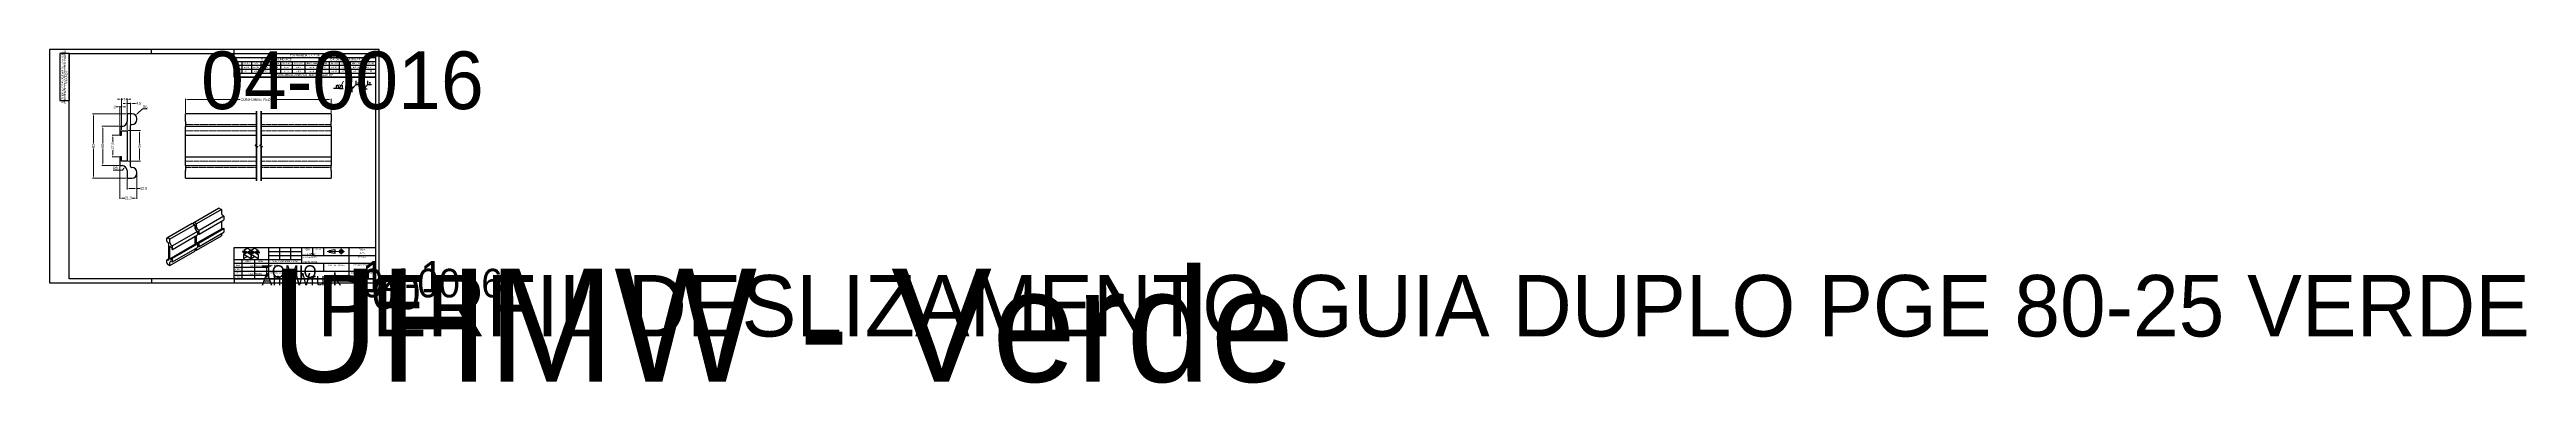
# Model space of a CAD drawing. Header units: millimetres. Extents: x 0 to 3154, y -128 to 297.
import ezdxf
from ezdxf.enums import TextEntityAlignment as Align

# ---------------------------------------------------------------- set-up
doc = ezdxf.new("R2018")
doc.units = ezdxf.units.MM
doc.linetypes.add('DASHED', pattern=[0.2067, 0.1654, -0.0413])
doc.layers.get('0').update_dxf_attribs({"lineweight": 25})
for name, color, linetype, lineweight in [('TMG - Bordas', 7, 'Continuous', 25), ('TMG - Oculta', 7, 'DASHED', 18), ('TMG - Simbolos', 7, 'Continuous', 25), ('TMG - Título', 7, 'Continuous', 25), ('TMG - Visível', 7, 'Continuous', 25)]:
    doc.layers.add(name, color=color, linetype=linetype, lineweight=lineweight)
for name, color, linetype, lineweight, true_color in [('TMG - Cota', 1, 'Continuous', 18, 0xff0000), ('TMG - Laranja', 7, 'Continuous', 9, 0xf49800), ('TMG - Linha de Centro', 5, 'Continuous', 18, 0x0000ff), ('TMG - Linha de Quebra', 5, 'Continuous', 50, 0x0000ff), ('TMG - Marrom', 7, 'Continuous', 9, 0x716f5f), ('TMG - Simbologia Usinagem', 5, 'Continuous', 18, 0x0000ff)]:
    doc.layers.add(name, color=color, linetype=linetype, lineweight=lineweight, true_color=true_color)
doc.styles.get("Standard").update_dxf_attribs({"font": 'technic_.ttf'})
doc.styles.add('TMG - Cota', font='technic_.ttf')
doc.styles.add('TMG - Tolerância', font='technic_.ttf')
doc.dimstyles.new('TMG - Cota', dxfattribs={"dimtxt": 3.4, "dimasz": 2.5, "dimexe": 1, "dimexo": 1, "dimgap": 0.8, "dimtad": 0, "dimrnd": 1e-08, "dimtxsty": 'TMG - Cota', "dimcen": 0.09, "dimdle": 10, "dimclrd": 256, "dimclre": 256, "dimclrt": 256, "dimadec": 0, "dimazin": 0, "dimtfac": 0.470588, "dimtmove": 0, "dimatfit": 3, "dimldrblk": 'Open-1', "dimfxl": 1, "dimtolj": 1, "dimtzin": 0, "dimlwd": -1, "dimlwe": -1, "dimarcsym": 0})

# ---------------------------------------------------------------- blocks, each defined once
blk = doc.blocks.new('Bordas BORDA A3')
at = {"layer": 'TMG - Bordas'}
for p, q in [((420, 297), (0, 297)), ((0, 297), (0, 0)), ((130, 292), (130, 297)), ((235, 292), (235, 297)), ((420, 0), (420, 297)), ((0, 0), (420, 0)), ((130, 5), (130, 0)), ((235, 5), (235, 0))]:
    blk.add_line(p, q, dxfattribs=at)
at = {"layer": 'TMG - Bordas', "lineweight": 30}
for p, q in [((25, 292), (415, 292)), ((25, 5), (25, 292)), ((25, 232), (25, 292)), ((235, 292), (415, 292)), ((415, 292), (415, 5)), ((415, 292), (415, 262)), ((415, 5), (25, 5))]:
    blk.add_line(p, q, dxfattribs=at)
at = {"layer": 'TMG - Bordas', "lineweight": 30, "flags": 104}
blk.add_attdef('STOCK_NUMBER', text='', height=4.5, dxfattribs=at).set_placement((192.9, 294.6), align=Align.TOP_CENTER)
at = {"layer": 'TMG - Bordas', "lineweight": 30, "flags": 1}
blk.add_attdef('FILENAME_AND_PATH', text='', height=1.7, rotation=90, dxfattribs=at).set_placement((22.8, 5), align=Align.TOP_CENTER)
blk = doc.blocks.new('Blocos de títulos LEGENDA TMG A4 A3')
at = {"layer": 'TMG - Bordas', "lineweight": 30}
blk.add_line((151.6, 80.5), (195.6, 80.5), dxfattribs=at)
at = {"layer": 'TMG - Laranja', "color": 30, "linetype": 'Continuous', "lineweight": 30, "true_color": 0xf49800}
for p, q in [((164, 92.4), (168.3, 94.8)), ((168.3, 94.8), (172.8, 92.2)), ((173.3, 92.3), (177.6, 94.8)), ((177.6, 94.8), (182.1, 92.2)), ((164, 92.4), (168.5, 89.8)), ((164, 87), (168.3, 89.5)), ((164, 87), (172.9, 81.8)), ((168.3, 89.5), (172.9, 86.8)), ((168.5, 89.8), (172.8, 92.2)), ((172.9, 86.8), (172.9, 81.8)), ((173.3, 92.3), (177.7, 89.7)), ((173.4, 87), (177.7, 89.5)), ((173.4, 87), (182.3, 81.8)), ((177.7, 89.7), (182.1, 92.2)), ((177.7, 89.5), (182.3, 86.8)), ((182.3, 86.8), (182.3, 81.8))]:
    blk.add_line(p, q, dxfattribs=at)
at = {"layer": 'TMG - Linha de Centro'}
for p, q in [((292.1, 90.5), (270.3, 90.5)), ((288.1, 94.5), (288.1, 86.5))]:
    blk.add_line(p, q, dxfattribs=at)
at = {"layer": 'TMG - Marrom', "color": 251, "linetype": 'Continuous', "lineweight": 30, "true_color": 0x716f5f}
for p, q in [((162.4, 90.6), (162.4, 90.1)), ((166.5, 90.6), (162.4, 90.6)), ((162.4, 90.1), (163.7, 90.1)), ((163.7, 90.1), (163.7, 88.8)), ((163.7, 88.8), (165.2, 88.8)), ((163.8, 86.7), (163.8, 81.7)), ((168.1, 84.3), (163.8, 86.7)), ((163.8, 81.7), (168.1, 84.3)), ((165.2, 88.8), (165.2, 90.1)), ((165.2, 90.1), (166.5, 90.1)), ((166.5, 90.1), (166.5, 90.6)), ((170.3, 88.8), (170.3, 90.6)), ((170.3, 90.6), (172.3, 90.6)), ((170.3, 88.8), (171.7, 88.8)), ((171.7, 88.8), (171.7, 89.9)), ((171.7, 89.9), (172.5, 88.8)), ((172.3, 90.6), (173, 89.5)), ((172.5, 88.8), (173.6, 88.8)), ((173, 89.5), (173.7, 90.6)), ((173.2, 86.7), (173.2, 81.7)), ((177.5, 84.3), (173.2, 86.7)), ((173.2, 81.7), (177.5, 84.3)), ((173.6, 88.8), (174.4, 89.9)), ((173.7, 90.6), (175.8, 90.6)), ((174.4, 89.9), (174.4, 88.8)), ((174.4, 88.8), (175.8, 88.8)), ((175.8, 88.8), (175.8, 90.6)), ((179.4, 89.9), (179.3, 89.8)), ((179.3, 89.8), (179.3, 89.7)), ((179.3, 89.7), (179.3, 89.5)), ((179.3, 89.5), (179.4, 89.4)), ((179.5, 90.1), (179.4, 89.9)), ((179.4, 89.4), (179.5, 89.3)), ((179.7, 90.2), (179.5, 90.1)), ((179.5, 89.3), (179.7, 89.1)), ((179.8, 90.3), (179.7, 90.2)), ((179.7, 89.1), (179.9, 89)), ((180, 90.4), (179.8, 90.3)), ((179.9, 89), (180, 89)), ((180.3, 90.5), (180, 90.4)), ((180, 89), (180.1, 88.9)), ((180.1, 88.9), (180.3, 88.9)), ((180.8, 90.6), (180.3, 90.5)), ((180.3, 88.9), (180.5, 88.8)), ((180.5, 88.8), (180.7, 88.8)), ((180.7, 89.7), (180.8, 89.8)), ((180.7, 89.6), (180.7, 89.7)), ((180.8, 89.5), (180.7, 89.6)), ((180.7, 88.8), (180.8, 88.8)), ((181.1, 90.6), (180.8, 90.6)), ((180.8, 89.9), (180.9, 90)), ((180.8, 89.8), (180.8, 89.9)), ((180.8, 89.4), (180.8, 89.5)), ((180.9, 89.4), (180.8, 89.4)), ((180.8, 88.8), (181.1, 88.7)), ((180.9, 90), (181, 90.1)), ((181, 89.3), (180.9, 89.4)), ((181, 90.1), (181.1, 90.1)), ((181.1, 89.3), (181, 89.3)), ((181.6, 90.6), (181.1, 90.6)), ((181.1, 90.1), (181.3, 90.2)), ((181.2, 89.2), (181.1, 89.3)), ((181.1, 88.7), (181.3, 88.7)), ((181.5, 89.2), (181.2, 89.2)), ((181.3, 90.2), (181.6, 90.2)), ((181.3, 88.7), (181.4, 88.7)), ((181.4, 88.7), (181.6, 88.7)), ((181.7, 89.1), (181.5, 89.2)), ((182, 90.6), (181.6, 90.6)), ((181.6, 90.2), (181.9, 90.2)), ((181.6, 88.7), (181.9, 88.7)), ((181.8, 89.1), (181.7, 89.1)), ((181.9, 89.1), (181.8, 89.1)), ((181.9, 90.2), (182, 90.2)), ((181.9, 89.7), (181.9, 89.4)), ((183.8, 89.7), (181.9, 89.7)), ((181.9, 89.4), (182.5, 89.4)), ((182.1, 89.2), (181.9, 89.1)), ((181.9, 88.7), (182.2, 88.8)), ((182.2, 90.6), (182, 90.6)), ((182, 90.2), (182.1, 90.1)), ((182.1, 90.1), (182.2, 90.1)), ((182.2, 89.2), (182.1, 89.2)), ((182.4, 90.6), (182.2, 90.6)), ((182.2, 90.1), (182.3, 90)), ((182.4, 89.2), (182.2, 89.2)), ((182.2, 88.8), (182.4, 88.8)), ((182.3, 90), (182.4, 89.9)), ((182.6, 90.6), (182.4, 90.6)), ((182.4, 89.9), (183.7, 89.9)), ((182.5, 89.4), (182.4, 89.3)), ((182.4, 89.3), (182.4, 89.2)), ((182.4, 88.8), (182.7, 88.9)), ((182.7, 90.5), (182.6, 90.6)), ((182.8, 90.5), (182.7, 90.5)), ((182.7, 88.9), (182.9, 88.9)), ((183, 90.5), (182.8, 90.5)), ((182.9, 88.9), (182.9, 88.8)), ((182.9, 88.8), (183.8, 88.8)), ((183, 90.4), (183, 90.5)), ((183.1, 90.4), (183, 90.4)), ((183.2, 90.4), (183.1, 90.4)), ((183.3, 90.3), (183.2, 90.4)), ((183.4, 90.3), (183.3, 90.3)), ((183.5, 90.2), (183.4, 90.3)), ((183.6, 90.1), (183.5, 90.2)), ((183.5, 90.2), (183.5, 90.2)), ((183.7, 90.1), (183.6, 90.1)), ((183.7, 90), (183.7, 90.1)), ((183.7, 89.9), (183.7, 90)), ((183.7, 90), (183.7, 90)), ((183.8, 88.8), (183.8, 89.7))]:
    blk.add_line(p, q, dxfattribs=at)
at = {"layer": 'TMG - Simbolos', "lineweight": 30}
for p, q in [((151.6, 95.5), (331.6, 95.5)), ((151.6, 55.5), (151.6, 95.5)), ((195.6, 95.5), (195.6, 55.5)), ((209.6, 95.5), (209.6, 80.5)), ((223.6, 95.5), (223.6, 80.5)), ((237.6, 95.5), (237.6, 80.5)), ((265.6, 95.5), (265.6, 85.5)), ((297.6, 95.5), (297.6, 55.5)), ((331.6, 95.5), (331.6, 55.5)), ((151.6, 75.5), (195.6, 75.5)), ((151.6, 70.5), (195.6, 70.5)), ((151.6, 65.5), (195.6, 65.5)), ((161.6, 80.5), (161.6, 55.5)), ((177.6, 80.5), (177.6, 55.5)), ((195.6, 90.5), (237.6, 90.5)), ((195.6, 80.5), (237.6, 80.5)), ((195.6, 75.5), (331.6, 75.5)), ((195.6, 65.5), (331.6, 65.5)), ((265.6, 75.5), (265.6, 65.5)), ((151.6, 60.5), (195.6, 60.5)), ((331.6, 55.5), (151.6, 55.5))]:
    blk.add_line(p, q, dxfattribs=at)
at = {"layer": 'TMG - Simbolos'}
for p, q in [((251.6, 95.5), (251.6, 85.5)), ((195.6, 85.5), (237.6, 85.5)), ((251.6, 85.5), (237.6, 85.5)), ((237.6, 80.5), (237.6, 75.5)), ((251.6, 85.5), (265.6, 85.5)), ((265.6, 85.5), (331.6, 85.5)), ((272.6, 91.8), (280.1, 93)), ((272.6, 89.3), (272.6, 91.8)), ((280.1, 88), (272.6, 89.3)), ((280.1, 93), (280.1, 88)), ((322.6, 65.5), (322.6, 55.5))]:
    blk.add_line(p, q, dxfattribs=at)
at = {"layer": 'TMG - Simbolos', "color": 7}
blk.add_line((331.6, 55.5), (336.6, 50.5), dxfattribs=at)
at = {"layer": 'TMG - Simbolos'}
for radius in [2.5, 1.25]:
    blk.add_circle((288.1, 90.5), radius, dxfattribs=at)
at = {"layer": 'TMG - Simbolos', "char_height": 1.8, "style": 'TMG - Tolerância'}
for s, insert, attachment_point in [('\\fTechnic|b0|i0;\\H1.8000;ÁREA', (258.6, 93.3), 5), ('\\fTechnic|b0|i0;\\H1.8000;VISTO', (156.6, 68), 5), ('\\fTechnic|b0|i0;\\H1.8000;DATA', (169.6, 78), 5), ('\\fTechnic|b0|i0;\\H1.8000;NOME', (186.6, 78), 5), ('\\fTechnic|b0|i0;\\H1.8000;DENOMINACAO', (197.1, 63), 4), ('\\fTechnic|b0|i0;\\H1.8000;NUMERO DA MODIFICACAO', (216.6, 78), 5), ('\\fTechnic|b0|i0;\\H1.8000;ACABAMENTO', (239.1, 83), 4), ('\\fTechnic|b0|i0;\\H1.8000;PESO', (244.6, 93), 5), ('\\fTechnic|b0|i0;\\H1.8000;COD. MAT. PRIMA', (281.6, 73), 5), ('\\fTechnic|b0|i0;\\H1.8000;NUM. DESENHO', (310.1, 63), 5), ('\\fTechnic|b0|i0;\\H1.8000;CODIGO ESTOQUE', (314.6, 73), 5), ('\\fTechnic|b0|i0;\\H1.8000;ESCALA', (314.6, 83), 5), ('\\fTechnic|b0|i0;\\H1.8000;FOLHA', (314.6, 93), 5), ('\\fTechnic|b0|i0;\\H1.8000;REV.', (327.1, 63), 5)]:
    blk.add_mtext(s, dxfattribs=dict(at, insert=insert, attachment_point=attachment_point))
at = {"layer": 'TMG - Simbolos', "style": 'TMG - Tolerância'}
for s, insert, char_height, width, attachment_point in [('\\fTechnic|b0|i0;\\H1.8000;PROJ', (156.6, 63), 1.8, 6.659, 5), ('\\fTechnic|b0|i0;\\H1.8000;DES', (156.6, 73), 1.8, 6.659, 5), ('\\fTechnic|b0|i0;\\H1.8000;MATERIAL', (197.1, 73), 1.8, 12.574, 4), ('\\fTechnic|b0|i0;\\H2.5000;1 / 1', (314.6, 88.6), 2.5, 40.009, 5), ('\\fTechnic|b0|i0;\\H1.8000;VISTO', (156.6, 58), 1.8, 7.058, 5), ('\\fTechnic|b0|i0;\\H2.5000;04-0016', (310.1, 58.6), 2.5, 41.511, 2)]:
    blk.add_mtext(s, dxfattribs=dict(at, insert=insert, char_height=char_height, width=width, attachment_point=attachment_point))
at = {"layer": 'TMG - Simbolos', "lineweight": 30, "flags": 104}
for tag, height, p in [('CHECKED_DATE', 1.8, (169.6, 73)), ('ENG_APPROVAL_DATE', 1.8, (169.6, 63)), ('PROJECT', 1.8, (186.6, 63)), ('DESIGNER', 1.8, (186.6, 73)), ('MATERIAL', 2.5, (197.6, 68.5)), ('RLM_3', 1.8, (202.6, 93)), ('RLM_2', 1.8, (202.6, 88)), ('RLM_1', 1.8, (202.6, 83)), ('MATERIAL', 2.5, (197.6, 68.5)), ('RLM_6', 1.8, (216.6, 93)), ('RLM_5', 1.8, (216.6, 88)), ('RLM_4', 1.8, (216.6, 83)), ('RLM_9', 1.8, (230.6, 93)), ('RLM_8', 1.8, (230.6, 88)), ('RLM_7', 1.8, (230.6, 83)), ('ACABAMENTO', 2.5, (239.6, 78.5)), ('APPEARANCE', 2.5, (239.6, 78.5)), ('MASS\\P2;', 2.5, (244.6, 88.5)), ('ÁREA', 2.5, (258.6, 88.5)), ('STOCK_NUMBER', 2.5, (314.6, 68.5)), ('Initial_View_Scale', 2.5, (314.6, 78.5)), ('DESCRIPTION', 2.5, (257.6, 60.5)), ('REVISION_NUMBER', 2.5, (327.1, 58.5))]:
    blk.add_attdef(tag, text='', height=height, dxfattribs=at).set_placement(p, align=Align.TOP_CENTER)
blk = doc.blocks.new('TMG.Rebarba')
at = {"layer": 'TMG - Simbolos'}
for p, q in [((-10.2, -2.7), (-4.8, 2.7)), ((-4.8, 2.7), (-4.8, 7.2)), ((-4.8, 2.7), (-0.3, 2.7)), ((-3.3, 4.9), (-1.8, 4.9)), ((4.8, -2.7), (10.2, 2.7)), ((4.8, 1.8), (4.8, -2.7)), ((10.2, 2.7), (10.2, 7.2)), ((10.2, 2.7), (14.7, 2.7)), ((11.7, 4.9), (13.2, 4.9)), ((12.4, 5.7), (12.4, 4.2)), ((-10.2, -2.7), (-14.7, -2.7)), ((-10.2, -2.7), (-8.7, -0.3)), ((-7.8, -1.2), (-10.2, -2.7)), ((-10.2, -2.7), (-10.2, -7.2)), ((-8.7, -0.3), (-7.8, -1.2)), ((4.8, -2.7), (6.3, -0.3)), ((7.2, -1.2), (4.8, -2.7)), ((4.8, -2.7), (9.3, -2.7)), ((6.3, -0.3), (7.2, -1.2))]:
    blk.add_line(p, q, dxfattribs=at)
blk = doc.blocks.new('Tolerâncias DIN 7168')
at = {"layer": 'TMG - Simbolos', "lineweight": 30}
for p, q in [((-180, -30), (-180, 0)), ((-180, -5), (0, -5)), ((-180, -10), (0, -10)), ((-180, -15), (0, -15)), ((-180, -20), (0, -20)), ((-180, -25), (0, -25)), ((-180, -30), (0, -30)), ((0, -30), (-180, -30)), ((-170, -10), (-170, -25)), ((-158, -10), (-158, -25)), ((-146, -10), (-146, -25)), ((-134, -10), (-134, -25)), ((-121, -10), (-121, -25)), ((-106, -10), (-106, -25)), ((-90, -10), (-90, -25)), ((-72, -5), (-72, -25)), ((-59, -10), (-59, -25)), ((-46, -10), (-46, -25)), ((-32, -10), (-32, -25)), ((-17, -10), (-17, -25))]:
    blk.add_line(p, q, dxfattribs=at)
at = {"layer": 'TMG - Simbolos'}
for p, q in [((-180, 0), (0, 0)), ((0, 0), (0, -30))]:
    blk.add_line(p, q, dxfattribs=at)
at = {"layer": 'TMG - Simbolos', "attachment_point": 5, "style": 'TMG - Tolerância'}
for s, insert, char_height in [('\\fTechnic|b0|i0;\\H1.7000;CHAP.', (-175, -22.5), 1.7), ('\\fTechnic|b0|i0;\\H1.7000;USIN.', (-175, -17.5), 1.7), ('\\fTechnic|b0|i0;\\H1.7000;0.5 À 3', (-164, -12.5), 1.7), ('\\fTechnic|b0|i0;\\H1.7000;± 0.05', (-164, -17.5), 1.7), ('\\fTechnic|b0|i0;\\H1.7000;± 0.1', (-164, -22.5), 1.7), ('\\fTechnic|b0|i0;\\H1.7000;± 0.05', (-152, -17.5), 1.7), ('\\fTechnic|b0|i0;\\H1.7000;3 À 6', (-152, -12.5), 1.7), ('\\fTechnic|b0|i0;\\H1.7000;± 0.1', (-152, -22.5), 1.7), ('\\fTechnic|b0|i0;\\H1.7000;6 À 30', (-140, -12.5), 1.7), ('\\fTechnic|b0|i0;\\H1.7000;± 0.1', (-140, -17.5), 1.7), ('\\fTechnic|b0|i0;\\H1.7000;± 0.2', (-140, -22.5), 1.7), ('\\fTechnic|b0|i0;\\H2.5000;DIMENSÕES LINEARES', (-126, -7.5), 2.5), ('\\fTechnic|b0|i0;\\H1.7000;30 À 120', (-127.5, -12.5), 1.7), ('\\fTechnic|b0|i0;\\H1.7000;± 0.15', (-127.5, -17.5), 1.7), ('\\fTechnic|b0|i0;\\H1.7000;± 0.3', (-127.5, -22.5), 1.7), ('\\fTechnic|b0|i0;\\H2.5000;PARA ANGULO NÃO COTADO, UTILIZAR 90°', (-90, -27.5), 2.5), ('\\fTechnic|b0|i0;\\H1.7000;120 À 400', (-113.5, -12.5), 1.7), ('\\fTechnic|b0|i0;\\H1.7000;± 0.2', (-113.5, -17.5), 1.7), ('\\fTechnic|b0|i0;\\H1.7000;± 0.5', (-113.5, -22.5), 1.7), ('\\fTechnic|b0|i0;\\H2.5000;TOLERÂNCIA DIN 7168', (-90, -2.5), 2.5), ('\\fTechnic|b0|i0;\\H1.7000;400 À 1000', (-98, -12.5), 1.7), ('\\fTechnic|b0|i0;\\H1.7000;± 0.3', (-98, -17.5), 1.7), ('\\fTechnic|b0|i0;\\H1.7000;± 0.8', (-98, -22.5), 1.7), ('\\fTechnic|b0|i0;\\H1.7000;1000 À 2000', (-81, -12.5), 1.7), ('\\fTechnic|b0|i0;\\H1.7000;± 0.5', (-81, -17.5), 1.7), ('\\fTechnic|b0|i0;\\H1.7000;± 1.2', (-81, -22.5), 1.7), ("\\fTechnic|b0|i0;\\H1.7000;± 1° 30'", (-65.5, -22.5), 1.7), ('\\fTechnic|b0|i0;\\H1.7000;ATÉ 10', (-65.5, -12.5), 1.7), ('\\fTechnic|b0|i0;\\H1.7000;± 1°\\fTechnic|b0|i0;\\H1.6000;\\P', (-65.5, -17.8), 1.7), ("\\fTechnic|b0|i0;\\H1.7000;± 0° 30'\\fTechnic|b0|i0;\\H1.6000;\\P", (-52.5, -17.8), 1.7), ("\\fTechnic|b0|i0;\\H1.7000;± 0° 50'\\fTechnic|b0|i0;\\H1.6000;\\P", (-52.5, -22.8), 1.7), ('\\fTechnic|b0|i0;\\H1.7000;10 À 50', (-52.5, -12.5), 1.7), ('\\fTechnic|b0|i0;\\H2.5000;DIMENSÕES ANGULARES', (-36, -7.5), 2.5), ('\\fTechnic|b0|i0;\\H1.7000;50 À 120', (-39, -12.5), 1.7), ("\\fTechnic|b0|i0;\\H1.7000;± 0° 20'\\fTechnic|b0|i0;\\H1.6000;\\P", (-39, -17.8), 1.7), ("\\fTechnic|b0|i0;\\H1.7000;± 0° 25'", (-39, -22.5), 1.7), ('\\fTechnic|b0|i0;\\H1.7000;120 À 400', (-24.5, -12.5), 1.7), ("\\fTechnic|b0|i0;\\H1.7000;± 0° 10'", (-24.5, -17.5), 1.7), ("\\fTechnic|b0|i0;\\H1.7000;± 0° 15'\\fTechnic|b0|i0;\\H1.6000;\\P", (-24.5, -22.8), 1.7), ('\\fTechnic|b0|i0;\\H1.7000;ACIMA 400', (-8.5, -12.5), 1.7), ("\\fTechnic|b0|i0;\\H1.7000;± 0° 10'", (-8.5, -22.5), 1.7), ("\\fTechnic|b0|i0;\\H1.7000;± 0° 5'", (-8.5, -17.5), 1.7)]:
    blk.add_mtext(s, dxfattribs=dict(at, insert=insert, char_height=char_height))
blk = doc.blocks.new('TMG.Propriedade')
at = {"layer": 'TMG - Simbolos', "lineweight": 30}
for p, q in [((-12, 0), (-12, -60)), ((0, 0), (-12, 0)), ((-12, -60), (0, -60))]:
    blk.add_line(p, q, dxfattribs=at)
at = {"layer": 'TMG - Simbolos'}
blk.add_line((0, 0), (0, -60), dxfattribs=at)
at = {"layer": 'TMG - Simbolos', "insert": (-5.5, -30), "char_height": 1.7, "width": 58.807, "attachment_point": 5, "rotation": 90, "line_spacing_factor": 0.645397, "style": 'TMG - Tolerância'}
blk.add_mtext('\\fTechnic|b0|i0;\\H1.7000;ESTE DESENHO É DE PROPRIEDADE EXCLUSIVA DA TMG BRASIL AUTOMAÇÃO LTDA\\fTechnic|b0|i0;\\H1.7000;, NÃO PODENDO SER COPIADO, REPRODUZIDO OU REPASSADO À TERCEIROS, SEM NOSSA AUTORIZAÇÃO.\\fTechnic|b0|i0;\\H1.6000;\\P', dxfattribs=at)
blk = doc.blocks.new('(U.P.)')
at = {"layer": 'TMG - Simbologia Usinagem', "lineweight": 18}
for p, q in [((7.5, 0), (4.8, 4.8)), ((13, 9.5), (7.5, 0))]:
    blk.add_line(p, q, dxfattribs=at)
at = {"layer": 'TMG - Simbologia Usinagem'}
blk.add_circle((7.5, 3.2), 1.59, dxfattribs=at)
at = {"layer": 'TMG - Título'}
for q in [(0, 0), (12.5, 0)]:
    blk.add_line((7.5, 0), q, dxfattribs=at)
for start, end in [(151.9454, 208.0546), (331.9454, 28.0546)]:
    blk.add_arc((7.5, 2.4), 4, start, end, dxfattribs=at)
blk = doc.blocks.new('*D26')
at = {"layer": 'Defpoints', "color": 0, "transparency": 16777216}
for p in [(89.7, 199.3), (67.7, 149.3), (89.7, 149.3)]:
    blk.add_point(p, dxfattribs=at)
at = {"layer": 'TMG - Cota', "transparency": 16777216}
for p, q in [((88.7, 199.3), (66.7, 199.3)), ((67.7, 196.8), (67.7, 177.5)), ((67.7, 151.8), (67.7, 171)), ((88.7, 149.3), (66.7, 149.3))]:
    blk.add_line(p, q, dxfattribs=at)
for points in [[(67.3, 196.8), (68.1, 196.8), (67.7, 199.3)], [(67.3, 151.8), (68.1, 151.8), (67.7, 149.3)]]:
    blk.add_solid(points, dxfattribs=at)
at = {"layer": 'TMG - Cota', "transparency": 16777216, "insert": (65.9, 174.3), "char_height": 3.4, "attachment_point": 2, "rotation": 90, "style": 'TMG - Cota'}
blk.add_mtext('\\A1;50', dxfattribs=at)
blk = doc.blocks.new('Open-1')
at = {"color": 0}
for p, q in [((0, 0), (-1, 0.25)), ((-1, 0), (0, 0)), ((-1, -0.25), (0, 0))]:
    blk.add_line(p, q, dxfattribs=at)
blk = doc.blocks.new('*D27')
at = {"layer": 'Defpoints', "color": 0, "transparency": 16777216}
for p in [(80.6, 160.5), (89.7, 188), (89.7, 160.5)]:
    blk.add_point(p, dxfattribs=at)
at = {"layer": 'TMG - Cota', "transparency": 16777216}
for p, q in [((88.7, 188), (79.6, 188)), ((88.7, 160.5), (79.6, 160.5)), ((80.6, 185.5), (80.6, 179.5)), ((80.6, 163), (80.6, 169))]:
    blk.add_line(p, q, dxfattribs=at)
for points in [[(80.2, 185.5), (81, 185.5), (80.6, 188)], [(80.2, 163), (81, 163), (80.6, 160.5)]]:
    blk.add_solid(points, dxfattribs=at)
at = {"layer": 'TMG - Cota', "transparency": 16777216, "insert": (78.6, 174.3), "char_height": 3.4, "attachment_point": 2, "rotation": 90, "style": 'TMG - Cota'}
blk.add_mtext('\\A1;27,5', dxfattribs=at)
blk = doc.blocks.new('*D28')
at = {"layer": 'Defpoints', "color": 0, "transparency": 16777216}
for p in [(98.7, 193.8), (98.7, 154.8), (114.7, 154.8)]:
    blk.add_point(p, dxfattribs=at)
at = {"layer": 'TMG - Cota', "transparency": 16777216}
for p, q in [((99.7, 193.8), (115.7, 193.8)), ((114.7, 191.3), (114.7, 177.6)), ((114.7, 157.3), (114.7, 170.9)), ((99.7, 154.8), (115.7, 154.8))]:
    blk.add_line(p, q, dxfattribs=at)
for points in [[(114.3, 191.3), (115.1, 191.3), (114.7, 193.8)], [(114.3, 157.3), (115.1, 157.3), (114.7, 154.8)]]:
    blk.add_solid(points, dxfattribs=at)
at = {"layer": 'TMG - Cota', "transparency": 16777216, "insert": (112.9, 174.3), "char_height": 3.4, "attachment_point": 2, "rotation": 90, "style": 'TMG - Cota'}
blk.add_mtext('\\A1;39', dxfattribs=at)
blk = doc.blocks.new('*D29')
at = {"layer": 'Defpoints', "color": 0, "transparency": 16777216}
for p in [(98.7, 215.3), (55.9, 133.3), (98.7, 133.3)]:
    blk.add_point(p, dxfattribs=at)
at = {"layer": 'TMG - Cota', "transparency": 16777216}
for p, q in [((97.7, 215.3), (54.9, 215.3)), ((55.9, 212.8), (55.9, 177.4)), ((55.9, 135.8), (55.9, 171.1)), ((97.7, 133.3), (54.9, 133.3))]:
    blk.add_line(p, q, dxfattribs=at)
for points in [[(55.4, 212.8), (56.3, 212.8), (55.9, 215.3)], [(55.4, 135.8), (56.3, 135.8), (55.9, 133.3)]]:
    blk.add_solid(points, dxfattribs=at)
at = {"layer": 'TMG - Cota', "transparency": 16777216, "insert": (54.1, 174.3), "char_height": 3.4, "attachment_point": 2, "rotation": 90, "style": 'TMG - Cota'}
blk.add_mtext('\\A1;82', dxfattribs=at)
blk = doc.blocks.new('*D30')
at = {"layer": 'Defpoints', "color": 0, "transparency": 16777216}
for p in [(91.7, 224.1), (89.7, 199.3), (91.7, 193.8)]:
    blk.add_point(p, dxfattribs=at)
at = {"layer": 'TMG - Cota', "transparency": 16777216}
for p, q in [((87.2, 224.1), (84.6, 224.1)), ((89.7, 200.3), (89.7, 225.1)), ((91.7, 224.1), (89.7, 224.1)), ((91.7, 194.8), (91.7, 225.1)), ((94.2, 224.1), (96.7, 224.1))]:
    blk.add_line(p, q, dxfattribs=at)
for points in [[(87.2, 224.5), (87.2, 223.7), (89.7, 224.1)], [(94.2, 224.5), (94.2, 223.7), (91.7, 224.1)]]:
    blk.add_solid(points, dxfattribs=at)
at = {"layer": 'TMG - Cota', "transparency": 16777216, "insert": (82.8, 225.8), "char_height": 3.4, "attachment_point": 2, "style": 'TMG - Cota'}
blk.add_mtext('\\A1;2', dxfattribs=at)
blk = doc.blocks.new('*D31')
at = {"layer": 'Defpoints', "color": 0, "transparency": 16777216}
for p in [(98.7, 233.8), (91.7, 193.8), (98.7, 193.8)]:
    blk.add_point(p, dxfattribs=at)
at = {"layer": 'TMG - Cota', "transparency": 16777216}
for p, q in [((89.2, 233.8), (86.7, 233.8)), ((91.7, 194.8), (91.7, 234.8)), ((91.7, 233.8), (93.4, 233.8)), ((98.7, 233.8), (97, 233.8)), ((98.7, 194.8), (98.7, 234.8)), ((101.2, 233.8), (103.7, 233.8))]:
    blk.add_line(p, q, dxfattribs=at)
for points in [[(89.2, 234.2), (89.2, 233.4), (91.7, 233.8)], [(101.2, 234.2), (101.2, 233.4), (98.7, 233.8)]]:
    blk.add_solid(points, dxfattribs=at)
at = {"layer": 'TMG - Cota', "transparency": 16777216, "insert": (95.2, 235.5), "char_height": 3.4, "attachment_point": 2, "style": 'TMG - Cota'}
blk.add_mtext('\\A1;7', dxfattribs=at)
blk = doc.blocks.new('*D32')
at = {"layer": 'Defpoints', "color": 0, "transparency": 16777216}
for p in [(103.2, 228.3), (98.7, 193.8), (103.2, 200.3)]:
    blk.add_point(p, dxfattribs=at)
at = {"layer": 'TMG - Cota', "transparency": 16777216}
for p, q in [((96.2, 228.3), (93.7, 228.3)), ((98.7, 194.8), (98.7, 229.3)), ((98.7, 228.3), (103.2, 228.3)), ((103.2, 201.3), (103.2, 229.3)), ((105.7, 228.3), (109.3, 228.3))]:
    blk.add_line(p, q, dxfattribs=at)
for points in [[(96.2, 228.7), (96.2, 227.9), (98.7, 228.3)], [(105.7, 228.7), (105.7, 227.9), (103.2, 228.3)]]:
    blk.add_solid(points, dxfattribs=at)
at = {"layer": 'TMG - Cota', "transparency": 16777216, "insert": (113.4, 230.3), "char_height": 3.4, "attachment_point": 2, "style": 'TMG - Cota'}
blk.add_mtext('\\A1;4,5', dxfattribs=at)
blk = doc.blocks.new('*D33')
at = {"layer": 'Defpoints', "color": 0, "transparency": 16777216}
for p in [(105.2, 209.3), (109.6, 213.4)]:
    blk.add_point(p, dxfattribs=at)
at = {"layer": 'TMG - Cota', "transparency": 16777216}
for p, q in [((118.2, 221.4), (111.4, 215.1)), ((124.3, 221.4), (118.2, 221.4))]:
    blk.add_line(p, q, dxfattribs=at)
blk.add_solid([(111.1, 215.4), (111.7, 214.8), (109.6, 213.4)], dxfattribs=at)
at = {"layer": 'TMG - Cota', "transparency": 16777216, "insert": (121.7, 225.7), "char_height": 3.4, "attachment_point": 2, "style": 'TMG - Cota'}
blk.add_mtext('\\A1;R6', dxfattribs=at)
blk = doc.blocks.new('*D34')
at = {"layer": 'Defpoints', "color": 0, "transparency": 16777216}
for p in [(92.7, 143.3), (96.3, 148.1)]:
    blk.add_point(p, dxfattribs=at)
at = {"layer": 'TMG - Cota', "transparency": 16777216}
for p, q in [((81.1, 143.7), (93, 143.7)), ((93, 143.7), (94.8, 146.1))]:
    blk.add_line(p, q, dxfattribs=at)
blk.add_solid([(94.5, 146.3), (95.1, 145.8), (96.3, 148.1)], dxfattribs=at)
at = {"layer": 'TMG - Cota', "transparency": 16777216, "insert": (83.7, 148), "char_height": 3.4, "attachment_point": 2, "style": 'TMG - Cota'}
blk.add_mtext('\\A1;R6', dxfattribs=at)
blk = doc.blocks.new('*D35')
at = {"layer": 'Defpoints', "color": 0, "transparency": 16777216}
for p in [(98.7, 133.3), (111.2, 139.3), (98.7, 120.1)]:
    blk.add_point(p, dxfattribs=at)
at = {"layer": 'TMG - Cota', "transparency": 16777216}
for p, q in [((98.7, 132.3), (98.7, 119.1)), ((111.2, 138.3), (111.2, 119.1)), ((101.2, 120.1), (108.7, 120.1)), ((111.2, 120.1), (115.3, 120.1))]:
    blk.add_line(p, q, dxfattribs=at)
for points in [[(101.2, 120.5), (101.2, 119.6), (98.7, 120.1)], [(108.7, 120.5), (108.7, 119.6), (111.2, 120.1)]]:
    blk.add_solid(points, dxfattribs=at)
at = {"layer": 'TMG - Cota', "transparency": 16777216, "insert": (119.8, 122.1), "char_height": 3.4, "attachment_point": 2, "style": 'TMG - Cota'}
blk.add_mtext('\\A1;12,5', dxfattribs=at)
blk = doc.blocks.new('*D36')
at = {"layer": 'Defpoints', "color": 0, "transparency": 16777216}
for p in [(173, 233.3), (173, 215.3), (358.5, 215.3)]:
    blk.add_point(p, dxfattribs=at)
at = {"layer": 'TMG - Cota', "transparency": 16777216}
for p, q in [((173, 216.3), (173, 234.3)), ((175.5, 233.3), (242.5, 233.3)), ((356, 233.3), (289, 233.3)), ((358.5, 216.3), (358.5, 234.3))]:
    blk.add_line(p, q, dxfattribs=at)
for points in [[(175.5, 233.7), (175.5, 232.9), (173, 233.3)], [(356, 233.7), (356, 232.9), (358.5, 233.3)]]:
    blk.add_solid(points, dxfattribs=at)
at = {"layer": 'TMG - Cota', "transparency": 16777216, "insert": (265.8, 235.1), "char_height": 3.4, "attachment_point": 2, "style": 'TMG - Cota'}
blk.add_mtext('\\A1; \\fTechnic|b0|i0;\\H3.4000;CONFORME PEDIDO', dxfattribs=at)
blk = doc.blocks.new('*D37')
at = {"layer": 'Defpoints', "color": 0, "transparency": 16777216}
for p in [(89.7, 149.3), (111.2, 139.3), (89.7, 107.9)]:
    blk.add_point(p, dxfattribs=at)
at = {"layer": 'TMG - Cota', "transparency": 16777216}
for p, q in [((89.7, 148.3), (89.7, 106.9)), ((111.2, 138.3), (111.2, 106.9)), ((92.2, 107.9), (95.8, 107.9)), ((108.7, 107.9), (105.1, 107.9))]:
    blk.add_line(p, q, dxfattribs=at)
for points in [[(92.2, 108.4), (92.2, 107.5), (89.7, 107.9)], [(108.7, 108.4), (108.7, 107.5), (111.2, 107.9)]]:
    blk.add_solid(points, dxfattribs=at)
at = {"layer": 'TMG - Cota', "transparency": 16777216, "insert": (100.4, 109.9), "char_height": 3.4, "attachment_point": 2, "style": 'TMG - Cota'}
blk.add_mtext('\\A1;21,5', dxfattribs=at)

msp = doc.modelspace()

# ---------------------------------------------------------------- linework, layer by layer
at = {"layer": 'TMG - Linha de Quebra', "flags": 128}
for points in [[(263.47512, 130.09297), (263.47512, 173.00002), (264.97512, 173.40195), (261.97512, 175.134), (263.47512, 175.53592), (263.47512, 218.44297)], [(269.47512, 130.09297), (269.47512, 173.00002), (270.97512, 173.40195), (267.97512, 175.134), (269.47512, 175.53592), (269.47512, 218.44297)]]:
    msp.add_lwpolyline(points, dxfattribs=at)
at = {"layer": 'TMG - Oculta', "ltscale": 12.871565}
for p, q in [((173.01633, 201.76797), (263.47512, 201.76797)), ((173.01633, 193.76797), (263.47512, 193.76797)), ((173.01633, 154.76797), (263.47512, 154.76797)), ((263.47512, 146.76797), (173.01633, 146.76797))]:
    msp.add_line(p, q, dxfattribs=at)
at = {"layer": 'TMG - Oculta', "ltscale": 13.05318}
for p, q in [((269.47512, 201.76797), (358.51216, 201.76797)), ((269.47512, 193.76797), (358.51216, 193.76797)), ((269.47512, 154.76797), (358.51216, 154.76797)), ((358.51216, 146.76797), (269.47512, 146.76797))]:
    msp.add_line(p, q, dxfattribs=at)
at = {"layer": 'TMG - Visível'}
for p, q in [((92.674, 199.26797), (89.674, 199.26797)), ((89.674, 199.26797), (89.674, 188.01797)), ((91.674, 193.76797), (98.674, 193.76797)), ((91.674, 188.01797), (91.674, 193.76797)), ((98.674, 215.26797), (98.674, 205.26797)), ((105.174, 215.26797), (98.674, 215.26797)), ((98.674, 193.76797), (98.674, 154.76797)), ((103.174, 148.26797), (103.174, 200.26797)), ((104.674, 201.76797), (105.174, 201.76797)), ((111.174, 207.76797), (111.174, 209.26797)), ((173.01633, 205.26797), (173.01633, 215.26797)), ((263.47512, 215.26797), (173.01633, 215.26797)), ((173.01633, 205.26797), (173.01633, 199.26797)), ((173.01633, 188.01797), (173.01633, 199.26797)), ((263.47512, 199.26797), (173.01633, 199.26797)), ((358.51216, 215.26797), (269.47512, 215.26797)), ((358.51216, 199.26797), (269.47512, 199.26797)), ((358.51216, 215.26797), (358.51216, 205.26797)), ((358.51216, 199.26797), (358.51216, 205.26797)), ((358.51216, 199.26797), (358.51216, 188.01797)), ((89.674, 188.01797), (91.674, 188.01797)), ((89.674, 160.51797), (89.674, 149.26797)), ((91.674, 160.51797), (89.674, 160.51797)), ((91.674, 154.76797), (91.674, 160.51797)), ((173.01633, 160.51797), (173.01633, 188.01797)), ((173.01633, 188.01797), (263.47512, 188.01797)), ((173.01633, 149.26797), (173.01633, 160.51797)), ((173.01633, 160.51797), (263.47512, 160.51797)), ((269.47512, 188.01797), (358.51216, 188.01797)), ((269.47512, 160.51797), (358.51216, 160.51797)), ((358.51216, 188.01797), (358.51216, 160.51797)), ((358.51216, 160.51797), (358.51216, 149.26797)), ((89.674, 149.26797), (92.674, 149.26797)), ((98.674, 154.76797), (91.674, 154.76797)), ((98.674, 143.26797), (98.674, 133.26797)), ((98.674, 133.26797), (105.174, 133.26797)), ((105.174, 146.76797), (104.674, 146.76797)), ((111.174, 139.26797), (111.174, 140.76797)), ((173.01633, 149.26797), (263.47512, 149.26797)), ((173.01633, 149.26797), (173.01633, 143.26797)), ((173.01633, 133.26797), (173.01633, 143.26797)), ((173.01633, 133.26797), (263.47512, 133.26797)), ((269.47512, 149.26797), (358.51216, 149.26797)), ((269.47512, 133.26797), (358.51216, 133.26797)), ((358.51216, 143.26797), (358.51216, 149.26797)), ((358.51216, 143.26797), (358.51216, 133.26797)), ((215.0504, 94.82398), (183.57105, 76.64937)), ((216.5504, 94.6754), (218.8485, 93.34859)), ((181.44973, 75.42463), (149.46772, 56.95981)), ((185.24783, 73.94924), (153.26582, 55.48441)), ((188.42981, 65.58015), (156.4478, 47.11532)), ((182.94973, 75.27604), (185.24783, 73.94924)), ((187.36915, 75.17398), (185.07105, 76.50079)), ((185.24783, 73.94924), (185.24783, 69.86675)), ((185.77816, 69.96882), (185.77816, 67.94038)), ((218.8485, 93.34859), (187.36915, 75.17398)), ((187.36915, 71.0915), (187.36915, 75.17398)), ((187.36915, 50.47496), (218.8485, 68.64957)), ((187.36915, 66.19252), (187.36915, 66.39664)), ((187.36915, 66.39664), (189.84402, 64.96777)), ((187.36915, 66.19252), (188.42981, 65.58015)), ((188.42981, 65.58015), (188.42981, 60.98735)), ((190.55113, 66.80489), (189.49047, 67.41726)), ((189.84402, 51.39352), (221.32337, 69.56813)), ((189.84402, 64.96777), (189.84402, 62.62035)), ((222.03048, 84.9795), (190.55113, 66.80489)), ((190.55113, 62.2121), (222.03048, 80.38671)), ((190.55113, 50.98527), (222.03048, 69.15988)), ((190.55113, 62.2121), (190.55113, 66.80489)), ((190.55113, 46.39248), (222.03048, 64.56709)), ((218.8485, 93.34859), (218.8485, 89.26611)), ((218.8485, 78.54959), (218.8485, 68.64957)), ((218.8485, 68.64957), (219.29044, 68.39441)), ((220.96982, 85.59187), (222.03048, 84.9795)), ((221.32337, 69.56813), (222.03048, 69.15988)), ((222.03048, 84.9795), (222.03048, 80.38671)), ((222.03048, 69.15988), (222.03048, 64.56709)), ((148.8464, 55.58648), (148.8464, 54.9741)), ((153.26582, 55.48441), (150.96772, 56.81122)), ((150.96772, 51.29987), (151.1445, 51.19781)), ((151.67483, 50.27925), (151.67483, 29.05034)), ((153.26582, 51.40193), (153.26582, 55.48441)), ((153.26582, 30.78539), (185.24783, 49.25021)), ((153.26582, 30.78539), (153.26582, 46.70708)), ((153.26582, 46.70708), (155.74069, 45.27821)), ((153.26582, 22.00805), (185.24783, 40.47288)), ((156.4478, 47.11532), (155.38714, 47.7277)), ((155.74069, 31.70395), (187.7227, 50.16877)), ((155.74069, 45.27821), (155.74069, 42.93078)), ((155.74069, 42.93078), (156.4478, 42.52253)), ((156.4478, 31.2957), (155.74069, 31.70395)), ((155.74069, 31.70395), (155.74069, 29.35652)), ((156.4478, 42.52253), (188.42981, 60.98735)), ((156.4478, 31.2957), (188.42981, 49.76052)), ((156.4478, 42.52253), (156.4478, 47.11532)), ((156.4478, 26.70291), (188.42981, 45.16773)), ((185.24783, 59.15024), (185.24783, 49.25021)), ((185.77816, 49.95864), (185.24783, 49.65245)), ((185.24783, 49.25021), (185.68977, 48.99506)), ((185.24783, 43.33061), (185.24783, 40.47288)), ((185.24783, 42.92237), (187.36915, 41.69762)), ((185.77816, 59.45642), (185.77816, 49.04609)), ((187.36915, 50.47496), (187.36915, 60.37498)), ((187.36915, 41.69762), (218.8485, 59.87223)), ((189.84402, 49.04609), (187.36915, 50.47496)), ((187.36915, 41.69762), (187.36915, 44.55536)), ((187.7227, 50.16877), (188.42981, 49.76052)), ((188.42981, 49.76052), (188.42981, 45.16773)), ((189.49047, 47.00485), (190.55113, 46.39248)), ((189.84402, 62.62035), (190.55113, 62.2121)), ((190.55113, 50.98527), (189.84402, 51.39352)), ((189.84402, 51.39352), (189.84402, 49.04609)), ((190.55113, 46.39248), (190.55113, 50.98527)), ((218.8485, 62.72997), (218.8485, 59.87223)), ((148.8464, 27.62147), (148.8464, 27.0091)), ((151.67483, 30.26907), (149.46772, 28.9948)), ((151.1445, 28.74415), (150.96772, 28.84621)), ((150.96772, 23.33486), (153.26582, 22.00805)), ((155.74069, 29.35652), (153.26582, 30.78539)), ((153.26582, 22.00805), (153.26582, 26.09054)), ((155.38714, 27.31528), (156.4478, 26.70291)), ((156.4478, 26.70291), (156.4478, 31.2957))]:
    msp.add_line(p, q, dxfattribs=at)
for centre, radius, start, end in [((92.674, 205.26797), 6, 270, 0), ((104.674, 200.26797), 1.5, 90, 180), ((105.174, 209.26797), 6, 0, 90), ((105.174, 207.76797), 6, 270, 0), ((92.674, 143.26797), 6, 0, 90), ((104.674, 148.26797), 1.5, 180, 270), ((105.174, 140.76797), 6, 0, 90), ((105.174, 139.26797), 6, 270, 0)]:
    msp.add_arc(centre, radius, start, end, dxfattribs=at)
for centre, major_axis, start_param, end_param in [((216.5504, 92.22591), (-1.5, 2.59808), 5.4977871438, 6.2831853072), ((182.94973, 72.82655), (-1.5, 2.59808), 5.4977871438, 6.2831853072), ((185.07105, 74.0513), (-1.5, 2.59808), 5.4977871438, 7.0685834706), ((185.24783, 70.275), (0.375, -0.64952), 0.7853981634, 2.3561944902), ((187.36915, 68.64201), (1.5, -2.59808), 3.926990817, 5.4977871438), ((189.49047, 69.86675), (-1.5, 2.59808), 0.7853981634, 2.3561944902), ((220.96982, 88.04136), (-1.5, 2.59808), 0.7853981634, 2.3561944902), ((150.96772, 54.36173), (-1.5, 2.59808), 5.4977871438, 7.0685834706), ((150.96772, 53.74936), (-1.5, 2.59808), 0.7853981634, 2.3561944902), ((151.1445, 50.58543), (-0.375, 0.64952), 3.926990817, 5.4977871438), ((155.38714, 50.17719), (1.5, -2.59808), 3.926990817, 5.4977871438), ((189.49047, 44.55536), (-1.5, 2.59808), 5.4977871438, 6.0213859196), ((150.96772, 26.39672), (-1.5, 2.59808), 5.4977871438, 7.0685834706), ((150.96772, 25.78435), (-1.5, 2.59808), 0.7853981634, 2.3561944902), ((151.1445, 29.35652), (0.375, -0.64952), 5.4977871438, 7.0685834706), ((155.38714, 24.86579), (-1.5, 2.59808), 5.4977871438, 7.0685834706)]:
    msp.add_ellipse(centre, major_axis=major_axis, ratio=0.5773502692, start_param=start_param, end_param=end_param, dxfattribs=at)

# ---------------------------------------------------------------- block references
ref = msp.add_blockref('Bordas BORDA A3', (0, 0))
lines = msp.add_mtext('04-0016', dxfattribs={"layer": 'TMG - Bordas', "insert": (192.93464, 294.56999), "char_height": 73.368602, "attachment_point": 1})
ref.add_attrib('STOCK_NUMBER', '', (192.93464, 294.56999), dxfattribs={"flags": 104}).embed_mtext(lines)
for name, p in [('TMG.Propriedade', (25, 292)), ('Tolerâncias DIN 7168', (415, 292)), ('(U.P.)', (361.5725, 247.40766)), ('TMG.Rebarba', (395.34847, 249.86192))]:
    msp.add_blockref(name, p)
ref = msp.add_blockref('Blocos de títulos LEGENDA TMG A4 A3', (83.39166, -50.53388))
lines = msp.add_mtext('04-0016', dxfattribs={"layer": 'TMG - Simbolos', "insert": (398, 18), "char_height": 36.470859, "attachment_point": 1})
ref.add_attrib('STOCK_NUMBER', '', (398, 18), dxfattribs={"flags": 104}).embed_mtext(lines)
lines = msp.add_mtext('1 : 1', dxfattribs={"layer": 'TMG - Simbolos', "insert": (398, 28), "char_height": 40.008973, "attachment_point": 1})
ref.add_attrib('Initial_View_Scale', '', (398, 28), dxfattribs={"flags": 104}).embed_mtext(lines)
lines = msp.add_mtext('UHMW - Verde', dxfattribs={"layer": 'TMG - Simbolos', "insert": (281, 18), "char_height": 143.9043663, "attachment_point": 1})
ref.add_attrib('MATERIAL', '', (281, 18), dxfattribs={"flags": 104}).embed_mtext(lines)
lines = msp.add_mtext('PERFIL DESLIZAMENTO GUIA DUPLO PGE 80-25 VERDE', dxfattribs={"layer": 'TMG - Simbolos', "insert": (341, 10), "char_height": 78.1885147, "attachment_point": 1})
ref.add_attrib('DESCRIPTION', '', (341, 10), dxfattribs={"flags": 104}).embed_mtext(lines)
lines = msp.add_mtext('TOMIO', dxfattribs={"layer": 'TMG - Simbolos', "insert": (270, 22.5), "char_height": 15.998643, "attachment_point": 1})
ref.add_attrib('DESIGNER', '', (270, 22.5), dxfattribs={"flags": 104}).embed_mtext(lines)
lines = msp.add_mtext('Ana Wruck', dxfattribs={"layer": 'TMG - Simbolos', "insert": (270, 12.5), "char_height": 15.502826, "attachment_point": 1})
ref.add_attrib('PROJECT', '', (270, 12.5), dxfattribs={"flags": 104}).embed_mtext(lines)
lines = msp.add_mtext('17/11/2020', dxfattribs={"layer": 'TMG - Simbolos', "insert": (253, 22.5), "char_height": 2.5, "attachment_point": 1})
ref.add_attrib('CHECKED_DATE', '', (253, 22.5), dxfattribs={"flags": 104}).embed_mtext(lines)
lines = msp.add_mtext('17/11/2020', dxfattribs={"layer": 'TMG - Simbolos', "insert": (253, 12.5), "char_height": 2.5, "attachment_point": 1})
ref.add_attrib('ENG_APPROVAL_DATE', '', (253, 12.5), dxfattribs={"flags": 104}).embed_mtext(lines)
lines = msp.add_mtext('00', dxfattribs={"layer": 'TMG - Simbolos', "insert": (410.5, 8), "char_height": 41.510858, "attachment_point": 1})
ref.add_attrib('REVISION_NUMBER', '', (410.5, 8), dxfattribs={"flags": 104}).embed_mtext(lines)
lines = msp.add_mtext('1,95 kg', dxfattribs={"layer": 'TMG - Simbolos', "insert": (328, 38), "char_height": 2.5, "attachment_point": 1})
ref.add_attrib('MASS\\P2;', '', (328, 38), dxfattribs={"flags": 104}).embed_mtext(lines)
lines = msp.add_mtext('Verde mare', dxfattribs={"layer": 'TMG - Simbolos', "insert": (323, 28), "char_height": 2.5, "attachment_point": 1})
ref.add_attrib('APPEARANCE', '', (323, 28), dxfattribs={"flags": 104}).embed_mtext(lines)

# ---------------------------------------------------------------- dimensions: what is measured, and where the dimension line sits
at = {"layer": 'TMG - Cota'}
for base, p1, p2, angle, override, picture, middle in [((91.674, 224.11103), (89.674, 199.26797), (91.674, 193.76797), 180, {"dimgap": 0.8, "dimdec": 2, "dimtol": 0, "dimlim": 0, "dimtp": 0, "dimtm": 0, "dimtdec": 2, "dimtofl": 1, "dimatfit": 1}, '*D30', (82.75372, 224.11103)), ((103.174, 228.26797), (98.674, 193.76797), (103.174, 200.26797), 180, {"dimgap": 0.8, "dimdec": 2, "dimtol": 0, "dimlim": 0, "dimtp": 0, "dimtm": 0, "dimtdec": 2, "dimtofl": 1, "dimatfit": 1}, '*D32', (113.36733, 228.26797)), ((55.85262, 133.26797), (98.674, 215.26797), (98.674, 133.26797), 90, {"dimgap": 0.8, "dimdec": 2, "dimtol": 0, "dimlim": 0, "dimtp": 0, "dimtm": 0, "dimtdec": 2, "dimtofl": 0, "dimatfit": 1}, '*D29', (55.85262, 174.26797)), ((67.674, 149.26797), (89.674, 199.26797), (89.674, 149.26797), 90, {"dimgap": 0.8, "dimdec": 2, "dimtol": 0, "dimlim": 0, "dimtp": 0, "dimtm": 0, "dimtdec": 2, "dimtofl": 0, "dimatfit": 1}, '*D26', (67.674, 174.26797)), ((114.674, 154.76797), (98.674, 193.76797), (98.674, 154.76797), 90, {"dimgap": 0.8, "dimdec": 2, "dimtol": 0, "dimlim": 0, "dimtp": 0, "dimtm": 0, "dimtdec": 2, "dimtofl": 0, "dimatfit": 1}, '*D28', (114.674, 174.26797)), ((80.5844, 160.51797), (89.674, 188.01797), (89.674, 160.51797), 270, {"dimgap": 0.8, "dimdec": 2, "dimtol": 0, "dimlim": 0, "dimtp": 0, "dimtm": 0, "dimtdec": 2, "dimtofl": 0, "dimatfit": 1}, '*D27', (80.5844, 174.26797)), ((98.674, 120.06446), (111.174, 139.26797), (98.674, 133.26797), 180, {"dimgap": 0.8, "dimdec": 2, "dimtol": 0, "dimlim": 0, "dimtp": 0, "dimtm": 0, "dimtdec": 2, "dimtofl": 0, "dimatfit": 2}, '*D35', (119.82237, 120.06446))]:
    dim = msp.add_linear_dim(base=base, p1=p1, p2=p2, angle=angle, dimstyle='TMG - Cota', override=override, dxfattribs=at)
    dim.commit()
    dim.dimension.update_dxf_attribs({"geometry": picture, "text_midpoint": middle, "dimtype": 160})
for base, p1, p2, override, picture, middle in [((98.674, 233.76797), (91.674, 193.76797), (98.674, 193.76797), {"dimgap": 0.8, "dimdec": 2, "dimtol": 0, "dimlim": 0, "dimtp": 0, "dimtm": 0, "dimtdec": 2, "dimtofl": 1, "dimatfit": 1}, '*D31', (95.174, 233.76797)), ((89.674, 107.94651), (111.174, 139.26797), (89.674, 149.26797), {"dimgap": 0.8, "dimdec": 2, "dimtol": 0, "dimlim": 0, "dimtp": 0, "dimtm": 0, "dimtdec": 2, "dimtofl": 0, "dimatfit": 1}, '*D37', (100.424, 107.94651))]:
    dim = msp.add_linear_dim(base=base, p1=p1, p2=p2, dimstyle='TMG - Cota', override=override, dxfattribs=at)
    dim.commit()
    dim.dimension.update_dxf_attribs({"geometry": picture, "text_midpoint": middle, "dimtype": 160})
for center, mpoint, picture, middle in [((105.174, 209.26797), (109.56758, 213.35411), '*D33', (121.68752, 221.42254)), ((92.674, 143.26797), (96.29732, 148.05039), '*D34', (83.71016, 143.70463))]:
    dim = msp.add_radius_dim(center=center, mpoint=mpoint, dimstyle='TMG - Cota', override={"dimgap": 0.8, "dimtad": 1, "dimtih": 1, "dimtoh": 1, "dimdec": 2, "dimlfac": 1, "dimcen": 0, "dimtol": 0, "dimlim": 0, "dimtp": 0, "dimtm": 0, "dimtdec": 2, "dimtofl": 0}, dxfattribs=at)
    dim.commit()
    dim.dimension.update_dxf_attribs({"geometry": picture, "text_midpoint": middle, "dimtype": 164})
dim = msp.add_linear_dim(base=(173.01633, 233.32419), p1=(358.51216, 215.26797), p2=(173.01633, 215.26797), angle=180, text=' \\fTechnic|b0|i0;\\H3.4000;CONFORME PEDIDO', dimstyle='TMG - Cota', override={"dimgap": 0.8, "dimdec": 2, "dimlfac": 16.17287, "dimtol": 0, "dimlim": 0, "dimtp": 0, "dimtm": 0, "dimtdec": 2, "dimtofl": 0, "dimatfit": 1}, dxfattribs=at)
dim.commit()
dim.dimension.update_dxf_attribs({"geometry": '*D36', "text_midpoint": (265.76425, 233.32419), "dimtype": 160})

doc.saveas('drawing.dxf')
